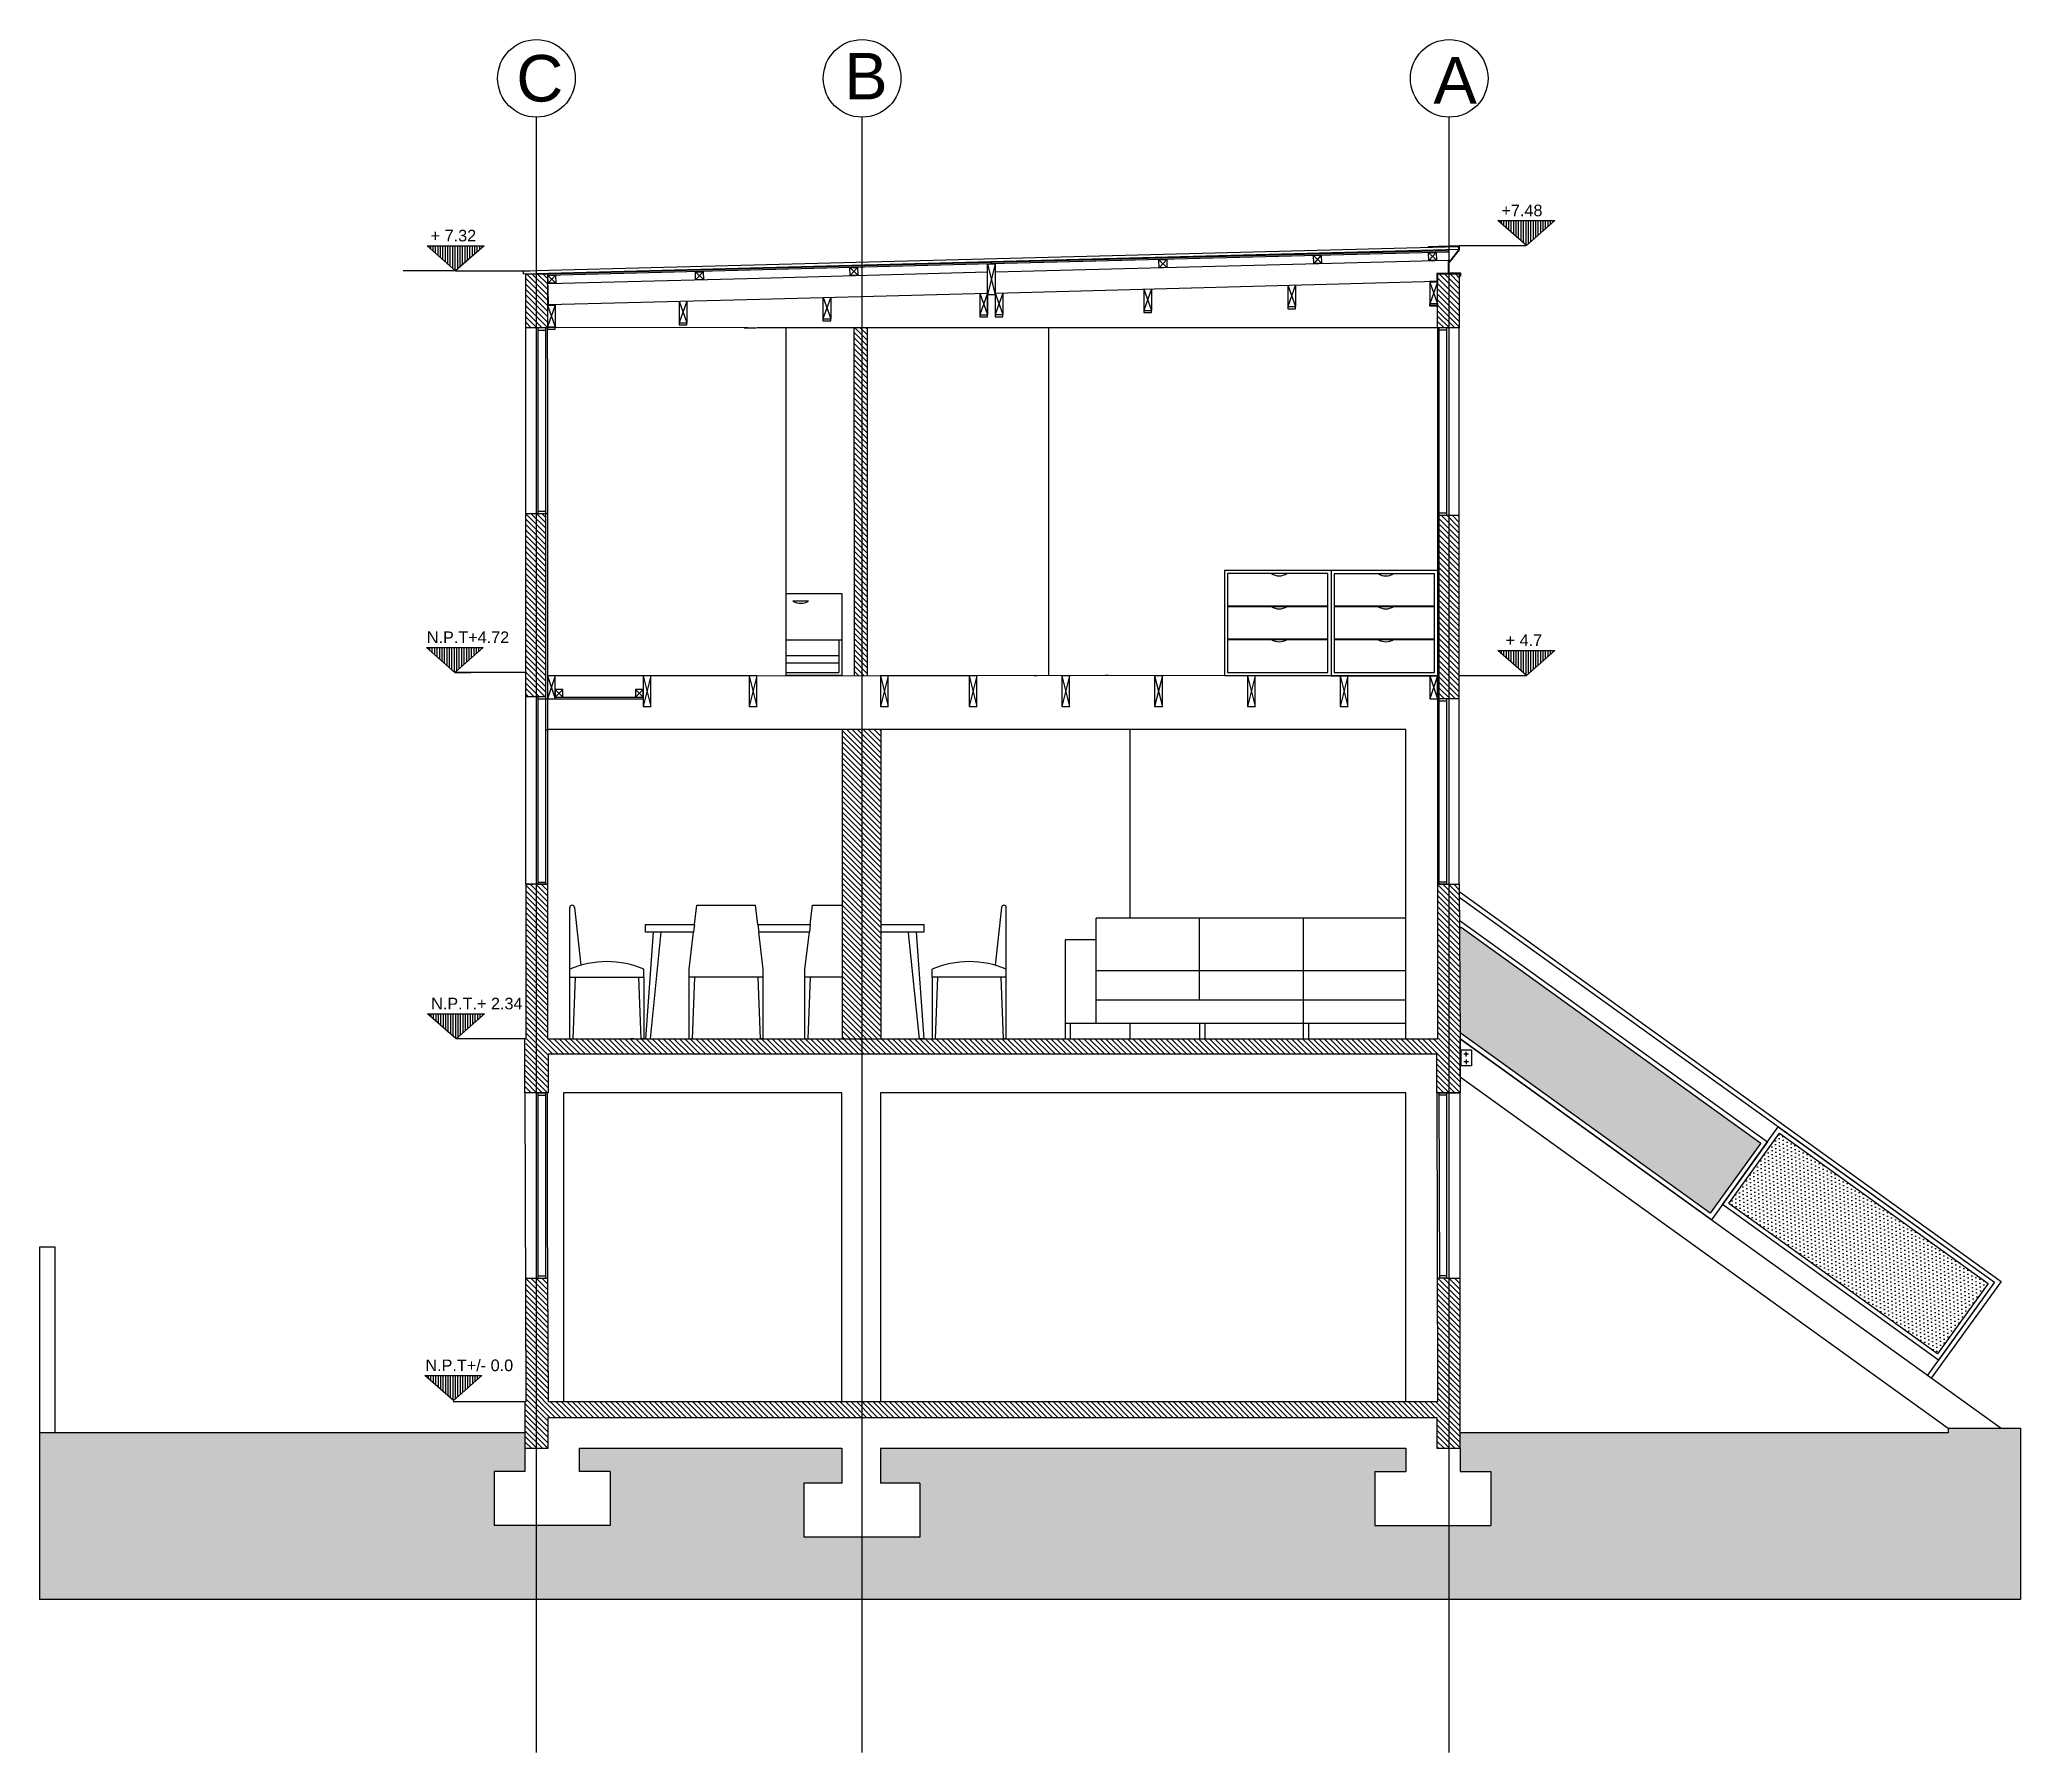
# Model space of a CAD drawing. Header units: inches. Extents: x 270 to 8013, y -75 to 10330.
# Drawn here: x 270 to 1551, y -75 to 1033 of the extents above; entities that cross this region are included whole.
import ezdxf

# ---------------------------------------------------------------- set-up
doc = ezdxf.new("R2010")
doc.units = ezdxf.units.IN
doc.header["$MEASUREMENT"] = 0
for name, color, linetype in [('A-ANNO-SYMB', 6, 'Continuous'), ('A-ANNO-TEXT', 6, 'Continuous'), ('A-ELEV-MBE1', 7, 'Continuous'), ('A-FLOR-LEVL', 11, 'Continuous'), ('A-FURN', 3, 'Continuous'), ('A-SECT-MCUT', 7, 'Continuous'), ('A-SECT-PATT', 8, 'Continuous'), ('A-WALL-FULL', 7, 'Continuous'), ('G-ANNO-NPLT', 210, 'Continuous'), ('IN-FURN', 3, 'Continuous')]:
    doc.layers.add(name, color=color, linetype=linetype)
doc.layers.add('Muri', color=7, linetype='Continuous', plot=False)
doc.styles.add('E-ARIAL', font='arial.ttf')
pattern_1 = [(135, (-210.4504, -172.1452), (-1.767767, -1.767767), [])]
pattern_2 = [(135, (-11506.758, -5464.66), (-1.76776695, -1.76776695), [])]

msp = doc.modelspace()

# ---------------------------------------------------------------- texts
at = {"layer": 'A-ANNO-TEXT', "style": 'E-ARIAL'}
for s, height, p in [('C', 30.1, (578.2, 993.2)), ('B', 30.1, (790.4, 994.6)), ('A', 30.1, (1171.6, 991.9)), ('+7.48', 7.5, (1215.6, 919)), ('+ 7.32', 7.5, (522.8, 902.7)), ('N.P.T+4.72', 7.5, (520.3, 642.8)), ('+ 4.7', 7.5, (1218.3, 640.9)), ('N.P.T.+ 2.34', 7.5, (523.1, 405.8)), ('N.P.T+/- 0.0', 7.5, (519.4, 171.7))]:
    msp.add_text(s, height=height, dxfattribs=at).set_placement(p)

# ---------------------------------------------------------------- hatches: boundary and pattern name
at = {"layer": 'A-FLOR-LEVL'}
h = msp.add_hatch(dxfattribs=at)
h.set_pattern_fill('DOTS', color=256, scale=40, angle=362.9169, style=0)
h.set_pattern_definition([(2.91694, (-210.4504, -172.1452), (1.1211598, 2.5603712), [0, -2.5])])
h.paths.add_polyline_path([(1189.5, 458.9), (1188.3, 457.4), (1188.3, 446.7), (1188.3, 426.7), (1188.3, 406.7), (1188.3, 390.8), (1350.7, 273.9), (1383.4, 319.3)])
h = msp.add_hatch(dxfattribs=at)
h.set_pattern_fill('DOTS', color=256, scale=40, angle=362.9169, style=0)
h.set_pattern_definition([(272.916943, (-7526.3117, 4841.521), (2.5603712, -1.1211598), [0, -2.5])])
h.paths.add_polyline_path([(1395.4, 325.7), (1362.7, 280.2), (1497.7, 183), (1530.4, 228.5)])
at = {"layer": 'A-SECT-PATT'}
h = msp.add_hatch(dxfattribs=at)
h.set_pattern_fill('ANSI31', color=256, scale=0.5, angle=225, style=0)
h.set_pattern_definition([(270, (21680.0471, -12266.5472), (1.5875, -3e-15), [])])
h.paths.add_polyline_path([(1213.3, 916.2), (1231.7, 900), (1250.1, 916.2)])
h = msp.add_hatch(dxfattribs=at)
h.set_pattern_fill('ANSI31', color=256, scale=0.5, angle=225, style=0)
h.set_pattern_definition([(270, (20987.259, -12282.8585), (1.5875, -3e-15), [])])
h.paths.add_polyline_path([(520.5, 899.9), (538.9, 883.6), (557.3, 899.9)])
h = msp.add_hatch(dxfattribs=at)
h.set_pattern_fill('ANSI31', color=256, scale=20, angle=90, style=0)
h.set_pattern_definition(pattern_1)
h.paths.add_polyline_path([(584.3, 881.8), (584.3, 846.8), (594.8, 846.8), (597.3, 846.8), (597.3, 846.8), (598.3, 846.8), (598.3, 881.8)])
h = msp.add_hatch(dxfattribs=at)
h.set_pattern_fill('ANSI31', color=256, scale=20, angle=90, style=0)
h.set_pattern_definition(pattern_1)
h.paths.add_polyline_path([(1174.3, 881.7), (1174.3, 847.4), (1188.3, 847.4), (1188.3, 881.7)])
h.paths.add_polyline_path([(1174.3, 847.4), (1174.3, 846.7), (1188.3, 846.7), (1188.3, 847.4)])
h = msp.add_hatch(dxfattribs=at)
h.set_pattern_fill('ANSI31', color=256, scale=20, angle=90, style=0)
h.paths.add_polyline_path([(805.4, 846.8), (796.5, 846.8), (796.7, 621.8), (805.2, 621.8)])
h = msp.add_hatch(dxfattribs=at)
h.set_pattern_fill('ANSI31', color=256, scale=20, angle=90)
h.set_pattern_definition(pattern_2)
h.paths.add_polyline_path([(597.3, 726.7), (584.3, 726.7), (584.3, 608.2), (597.3, 608.2)])
h = msp.add_hatch(dxfattribs=at)
h.set_pattern_fill('ANSI31', color=256, scale=20, angle=90)
h.paths.add_polyline_path([(1175.3, 606.7), (1188.3, 606.7), (1188.3, 725.3), (1175.3, 725.3)])
h = msp.add_hatch(dxfattribs=at)
h.set_pattern_fill('ANSI31', color=256, scale=0.5, angle=225, style=0)
h.set_pattern_definition([(270, (20986.727, -12542.7535), (1.5875, -4e-15), [])])
h.paths.add_polyline_path([(520, 640), (538.4, 623.7), (556.8, 640)])
h = msp.add_hatch(dxfattribs=at)
h.set_pattern_fill('ANSI31', color=256, scale=0.5, angle=225, style=0)
h.set_pattern_definition([(270, (21680.0471, -12544.65), (1.5875, -3e-15), [])])
h.paths.add_polyline_path([(1213.3, 638.1), (1231.7, 621.9), (1250.1, 638.1)])
h = msp.add_hatch(dxfattribs=at)
h.set_pattern_fill('ANSI31', color=256, scale=20, angle=90, style=0)
h.paths.add_polyline_path([(814.3, 586.9), (789.3, 586.9), (789.5, 386.7), (814.3, 386.7)])
h = msp.add_hatch(dxfattribs=at)
h.set_pattern_fill('ANSI31', color=256, scale=20, angle=90)
h.set_pattern_definition(pattern_2)
h.paths.add_polyline_path([(598.3, 486.7), (584.3, 486.7), (584.3, 386.7), (583.8, 351.8), (598.8, 351.8), (598.8, 376.7), (1173.8, 376.7), (1173.8, 351.8), (1188.8, 351.8), (1188.8, 386.7), (1188.3, 486.7), (1174.3, 486.7), (1174.3, 386.7), (895.2, 386.7), (895.2, 386.7), (893.2, 386.7), (849.2, 386.7), (849.2, 386.7), (847.2, 386.7), (841.8, 386.7), (841.8, 386.7), (838.8, 386.7), (598.3, 386.7)])
h = msp.add_hatch(dxfattribs=at)
h.set_pattern_fill('ANSI31', color=256, scale=0.5, angle=225, style=0)
h.set_pattern_definition([(270, (20987.5604, -12779.7838), (1.5875, -3e-15), [])])
h.paths.add_polyline_path([(520.8, 402.9), (539.2, 386.7), (557.6, 402.9)])
h = msp.add_hatch(dxfattribs=at)
h.set_pattern_fill('ANSI31', color=256, scale=20, angle=90)
h.set_pattern_definition(pattern_2)
h.paths.add_polyline_path([(598.8, 151.8), (598.3, 231.8), (584.1, 231.8), (584.3, 151.8), (583.8, 151.8), (583.8, 121.8), (598.8, 121.8), (598.8, 141.8), (1173.8, 141.8), (1173.8, 121.8), (1188.8, 121.8), (1188.8, 231.8), (1180.3, 231.8), (1175.3, 231.8), (1174.1, 231.8), (1174.3, 151.8)])
h = msp.add_hatch(dxfattribs=at)
h.set_pattern_fill('ANSI31', color=256, scale=0.5, angle=225, style=0)
h.set_pattern_definition([(270, (20985.8666, -13013.9391), (1.5875, -4e-15), [])])
h.paths.add_polyline_path([(519.1, 168.8), (537.5, 152.6), (555.9, 168.8)])
h = msp.add_hatch(dxfattribs=at)
h.set_pattern_fill('DOTS', color=256, scale=100, angle=90, style=0)
h.set_pattern_definition([(360, (269.7786, -1210.482), (3.125, 6.25), [0, -6.25])])
h.paths.add_polyline_path([(1551.3, 134.7), (1504.5, 134.7), (1504.5, 131.8), (1188.8, 131.8), (1188.8, 121.8), (1188.8, 106.8), (1208.7, 106.8), (1208.7, 71.8), (1133.7, 71.8), (1133.7, 106.8), (1153.6, 106.8), (1153.6, 121.8), (813.8, 121.8), (813.8, 99.3), (818.4, 99.3), (839.3, 99.3), (839.3, 64.3), (764.3, 64.3), (764.3, 99.3), (784.2, 99.3), (788.8, 99.3), (788.8, 121.8), (618.9, 121.8), (618.9, 106.8), (638.9, 106.8), (638.9, 71.8), (563.9, 71.8), (563.9, 106.8), (583.8, 106.8), (583.8, 121.8), (583.8, 131.8), (269.8, 131.8), (269.8, 23.9), (1551.3, 23.9)])
h.paths.add_polyline_path([(1170.8, 27.2), (1192.7, 27.2), (1192.7, 15.7), (1170.8, 15.7)], flags=9)
h.paths.add_polyline_path([(794.2, 26.1), (815.3, 26.1), (815.3, 14.6), (794.2, 14.6)], flags=9)
h.paths.add_polyline_path([(582.6, 26.2), (604.4, 26.2), (604.4, 14.7), (582.6, 14.7)], flags=9)

# ---------------------------------------------------------------- linework, layer by layer
at = {"layer": 'A-ANNO-SYMB', "ltscale": 0.003}
for p, q in [((583.8, 121.8), (583.8, 106.8)), ((618.9, 121.8), (788.8, 121.8)), ((618.9, 121.8), (618.9, 106.8)), ((788.8, 121.8), (788.8, 99.3)), ((813.8, 121.8), (813.8, 99.3)), ((813.8, 121.8), (1153.6, 121.8)), ((1153.6, 121.8), (1153.6, 106.8)), ((1188.8, 121.8), (1188.8, 106.8)), ((563.9, 106.8), (563.9, 71.8)), ((583.8, 106.8), (563.9, 106.8)), ((638.9, 106.8), (618.9, 106.8)), ((638.9, 106.8), (638.9, 71.8)), ((1133.7, 106.8), (1133.7, 71.8)), ((1133.7, 106.8), (1153.6, 106.8)), ((1188.8, 106.8), (1208.7, 106.8)), ((1208.7, 106.8), (1208.7, 71.8)), ((764.3, 99.3), (764.3, 64.3)), ((784.2, 99.3), (764.3, 99.3)), ((788.8, 99.3), (784.2, 99.3)), ((818.4, 99.3), (813.8, 99.3)), ((839.3, 99.3), (818.4, 99.3)), ((839.3, 99.3), (839.3, 64.3)), ((638.9, 71.8), (563.9, 71.8)), ((839.3, 64.3), (764.3, 64.3)), ((1133.7, 71.8), (1208.7, 71.8))]:
    msp.add_line(p, q, dxfattribs=at)
at = {"layer": 'A-ANNO-SYMB'}
for points in [[(1231.7, 900), (1213.3, 916.2), (1250.1, 916.2)], [(538.9, 883.7), (520.5, 899.9), (557.3, 899.9)], [(538.4, 623.8), (520, 640), (556.8, 640)], [(1231.7, 621.9), (1213.3, 638.1), (1250.1, 638.1)], [(539.2, 386.7), (520.8, 403), (557.6, 403)], [(537.5, 152.6), (519.1, 168.8), (555.9, 168.8)]]:
    msp.add_lwpolyline(points, close=True, dxfattribs=at)
for points in [[(1188.3, 900), (1188.3, 900), (1215.6, 900), (1231.5, 900)], [(538.9, 883.7), (538.9, 883.7), (554.8, 883.7), (586.9, 883.6)], [(584.3, 623.7), (584.3, 623.7), (538.4, 623.8), (548.7, 623.7)], [(1188.3, 621.9), (1188.3, 621.9), (1215.6, 621.9), (1231.7, 621.9)], [(584.3, 386.7), (584.3, 386.7), (539.2, 386.7), (539.2, 386.7)], [(584.3, 151.8), (584.3, 151.8), (537.3, 151.8), (537.3, 151.8)]]:
    msp.add_lwpolyline(points, dxfattribs=at)
for centre in [(591.2, 1008.2), (801.9, 1008.2), (1181.8, 1008.2)]:
    msp.add_circle(centre, 25.1, dxfattribs=at)
at = {"layer": 'A-ELEV-MBE1'}
for p, q in [((582.6, 883.6), (1187.6, 899.4)), ((582.6, 881.8), (1187.7, 897.6)), ((1168.2, 899.4), (1168.2, 899.1)), ((1187.6, 899.4), (1187.7, 897.6)), ((888.1, 883), (1181.2, 890.6)), ((538.9, 883.7), (505, 883.7)), ((582.6, 883.6), (582.6, 881.8)), ((598.4, 881.8), (598.3, 881.8)), ((598.4, 881.8), (598.5, 866.8)), ((598.7, 875.5), (727.6, 878.8)), ((727.6, 878.8), (883.1, 883)), ((888, 869.3), (1173.8, 876.9)), ((1169.3, 876.7), (1169.3, 876.4)), ((1181.1, 881.9), (1173.8, 881.9)), ((1173.8, 881.9), (1173.8, 876.9)), ((1174.3, 881.4), (1174, 881.4)), ((1189, 880.1), (1188.7, 880.1)), ((598.4, 866.4), (598.7, 866.4)), ((598.5, 866.8), (598.9, 866.8)), ((598.9, 866.8), (598.9, 861.8)), ((598.9, 861.8), (727.4, 865.2)), ((603.4, 861.7), (603.4, 861.4)), ((727.4, 865.2), (883, 869.2)), ((883, 853.8), (883, 869.2)), ((584.3, 826.7), (584.3, 846.8)), ((592.3, 726.7), (592.3, 846.8)), ((597.3, 486.7), (597.3, 846.8)), ((727.8, 846.8), (598.3, 846.9)), ((598.3, 826.7), (598.3, 846.8)), ((1174.3, 846.8), (733.8, 846.8)), ((1174.3, 846.7), (1174.3, 586.7)), ((1188.3, 846.7), (1174.3, 846.7)), ((1175.3, 486.7), (1175.3, 846.7)), ((1180.3, 725.3), (1180.3, 846.7)), ((1188.3, 486.7), (1188.3, 846.7)), ((592.3, 845.3), (597.3, 845.3)), ((1180.3, 845.3), (1175.3, 845.3)), ((584.3, 806.7), (584.3, 826.7)), ((598.3, 826.7), (598.3, 766.7)), ((584.3, 786.7), (584.3, 806.7)), ((584.3, 486.7), (584.3, 786.7)), ((598.3, 766.7), (598.3, 746.7)), ((598.3, 746.7), (598.3, 726.7)), ((584.3, 726.7), (598.3, 726.7)), ((592.3, 728.2), (597.3, 728.2)), ((598.3, 726.7), (598.3, 586.7)), ((1175.3, 726.7), (1174.3, 726.7)), ((1180.3, 726.8), (1175.3, 726.8)), ((1188.3, 725.3), (1175.3, 725.3)), ((1174.3, 646.7), (1174.3, 626.7)), ((598.3, 623.7), (598.3, 621.7)), ((733.8, 621.7), (598.3, 621.7)), ((733.8, 621.7), (873.7, 621.9)), ((1174.3, 621.7), (813.8, 621.9)), ((1174.3, 626.7), (1174.3, 606.7)), ((584.3, 608.2), (597.3, 608.2)), ((592.3, 486.7), (592.3, 608.2)), ((592.3, 606.7), (597.3, 606.7)), ((597.3, 606.7), (598.3, 606.7)), ((603.3, 607.7), (660.3, 607.7)), ((603.3, 606.7), (660.3, 606.7)), ((1175.3, 606.7), (1174.3, 606.7)), ((1174.8, 607.2), (1174.8, 607.2)), ((1188.3, 606.7), (1175.3, 606.7)), ((1180.3, 605.2), (1175.3, 605.2)), ((1180.3, 486.7), (1180.3, 606.7)), ((597.3, 586.7), (598.3, 586.7)), ((1153.8, 586.9), (598.3, 586.9)), ((598.3, 586.7), (598.3, 566.7)), ((1153.8, 386.7), (1153.8, 586.9)), ((1174.3, 586.7), (1174.3, 566.7)), ((1175.3, 586.7), (1174.3, 586.7)), ((598.3, 566.7), (598.3, 546.7)), ((1174.3, 566.7), (1174.3, 546.7)), ((1175.3, 566.7), (1174.3, 566.7)), ((598.3, 546.7), (598.3, 526.7)), ((1174.3, 546.7), (1174.3, 526.7)), ((1175.3, 546.7), (1174.3, 546.7)), ((598.3, 526.7), (598.3, 486.7)), ((1174.3, 526.7), (1174.3, 486.7)), ((1175.3, 526.7), (1174.3, 526.7)), ((1175.3, 506.7), (1174.3, 506.7)), ((592.3, 488.2), (597.3, 488.2)), ((1180.3, 488.2), (1175.3, 488.2)), ((584.3, 486.7), (589.3, 486.7)), ((598.3, 486.7), (584.3, 486.7)), ((598.3, 486.7), (584.3, 486.7)), ((592.3, 486.7), (597.3, 486.7)), ((1174.3, 486.7), (1188.3, 486.7)), ((1180.3, 486.7), (1175.3, 486.7)), ((1188.8, 481.7), (1188.3, 481.7)), ((1188.8, 478), (1188.3, 478)), ((1188.8, 362.1), (1188.8, 386.7)), ((1196.3, 379.3), (1188.8, 379.3)), ((1189.3, 379.3), (1189.3, 369.3)), ((1194.3, 376.8), (1191.3, 376.8)), ((1194.3, 371.8), (1191.3, 371.8)), ((1192.8, 375.3), (1192.8, 378.3)), ((1192.8, 373.3), (1192.8, 370.3)), ((1196.3, 379.3), (1196.3, 369.3)), ((1196.3, 369.3), (1188.8, 369.3)), ((592.3, 231.8), (592.3, 351.8)), ((592.3, 351.8), (597.3, 351.8)), ((592.3, 350.3), (597.3, 350.3)), ((597.3, 231.8), (597.3, 351.8)), ((598.3, 251.8), (598.3, 351.8)), ((608.8, 351.8), (608.8, 151.8)), ((1153.8, 151.8), (1153.8, 351.8)), ((1173.8, 351.8), (1188.8, 351.8)), ((1174.3, 351.8), (1188.3, 351.8)), ((1180.3, 351.8), (1175.3, 351.8)), ((1175.6, 231.8), (1175.3, 351.8)), ((1180.3, 350.3), (1175.3, 350.3)), ((1180.3, 231.8), (1180.3, 351.8)), ((279.8, 252), (269.8, 252)), ((269.8, 252), (269.8, 141.8)), ((279.8, 252), (269.8, 252)), ((269.8, 252), (269.8, 131.8)), ((279.8, 141.8), (279.8, 252)), ((279.8, 131.8), (279.8, 252)), ((598.3, 251.8), (598.3, 231.8)), ((592.3, 233.3), (597.3, 233.3)), ((592.3, 231.8), (597.3, 231.8)), ((1180.3, 233.3), (1175.3, 233.3)), ((1180.3, 231.8), (1175.3, 231.8)), ((583.8, 131.8), (269.8, 131.8)), ((269.8, 131.8), (269.8, 23.9)), ((1504.5, 131.8), (1188.8, 131.8)), ((1504.5, 134.7), (1551.3, 134.7)), ((1504.5, 134.7), (1504.5, 131.8)), ((1551.3, 134.7), (1551.3, 23.9)), ((1551.3, 23.9), (269.8, 23.9))]:
    msp.add_line(p, q, dxfattribs=at)
for points in [[(1168.2, 899.4), (1188.3, 900), (1188.3, 897.3), (1181.6, 888.8), (1181.6, 882.4), (1189, 882.4), (1189, 880.1)], [(1168.2, 899.1), (1188, 899.7), (1188, 897.4), (1181.3, 888.9), (1181.3, 882.1), (1188.7, 882.1), (1188.7, 880.1)], [(1181.2, 890.6), (1181.1, 881.9)], [(1174.3, 881.4), (1174.3, 876.4), (1169.3, 876.4), (1169.3, 876.4)], [(1174, 881.4), (1174, 876.7), (1169.3, 876.7)], [(1169.3, 862.4), (1169.3, 861), (1174.3, 861), (1174.3, 876.4)], [(598.4, 866.4), (598.4, 861.4), (603.4, 861.4), (603.4, 861.4)], [(598.7, 866.4), (598.7, 861.7), (603.4, 861.7)], [(1077.4, 860.5), (1077.4, 859.1), (1082.4, 859.1), (1082.4, 860.5)], [(1174.3, 862.4), (1174.3, 861), (1169.3, 861), (1169.3, 862.4)], [(598.4, 847.4), (598.4, 846), (603.4, 846), (603.4, 847.4)], [(683.5, 850.1), (683.5, 848.8), (688.5, 848.8), (688.5, 850.1)], [(776.6, 852.5), (776.6, 851.2), (781.6, 851.2), (781.6, 852.5)], [(878, 855.2), (878, 853.8), (883, 853.8), (883, 855.2)], [(888, 855.3), (888, 853.9), (893, 853.9), (893, 855.3)], [(984.2, 858), (984.2, 856.6), (989.2, 856.6), (989.2, 858)], [(788.8, 351.8), (608.8, 351.8)], [(813.8, 351.8), (813.8, 151.8), (788.8, 151.8), (788.8, 351.8)], [(1153.8, 351.8), (813.8, 351.8)]]:
    msp.add_lwpolyline(points, dxfattribs=at)
for centre in [(1192.8, 376.8), (1192.8, 371.8)]:
    msp.add_circle(centre, 0.5, dxfattribs=at)
at = {"layer": 'A-FLOR-LEVL'}
for p, q in [((752.6, 846.8), (752.6, 621.8)), ((922.6, 846.8), (922.6, 621.8)), ((975.3, 464.7), (975.3, 586.9)), ((1188.8, 481.7), (1538.8, 229.8)), ((1188.8, 478), (1534.6, 229.2)), ((1188.8, 386.7), (1538.8, 134.7)), ((1188.8, 362.1), (1504.5, 134.7)), ((1534.6, 229.2), (1491.3, 169)), ((1538.8, 229.8), (1493.7, 167.2))]:
    msp.add_line(p, q, dxfattribs=at)
for points in [[(1188.3, 462.5), (1188.8, 463.1), (1387.6, 320), (1351.4, 269.7), (1188.8, 386.7)], [(1188.3, 457.4), (1189.5, 458.9), (1383.4, 319.3), (1350.7, 273.9), (1188.8, 390.5)]]:
    msp.add_lwpolyline(points, dxfattribs=at)
for points in [[(1498.4, 178.8), (1358.5, 279.5), (1394.7, 329.8), (1534.6, 229.2)], [(1497.7, 183), (1362.7, 280.2), (1395.4, 325.7), (1530.4, 228.5)]]:
    msp.add_lwpolyline(points, close=True, dxfattribs=at)
at = {"layer": 'A-FURN'}
for p, q in [((598.3, 681.7), (598.3, 621.7)), ((1105.3, 689.8), (1036.3, 689.8)), ((1036.3, 689.8), (1036.3, 621.8)), ((1038.3, 687.8), (1038.3, 623.8)), ((1103.3, 687.8), (1038.3, 687.8)), ((1103.3, 623.8), (1103.3, 687.8)), ((1105.3, 689.8), (1105.3, 621.8)), ((1174.3, 689.7), (1105.3, 689.7)), ((1105.3, 689.7), (1105.3, 621.7)), ((1107.3, 687.7), (1107.3, 623.7)), ((1172.3, 687.7), (1107.3, 687.7)), ((1172.3, 623.7), (1172.3, 687.7)), ((1174.3, 689.7), (1174.3, 621.7)), ((752.6, 674.8), (788.9, 674.8)), ((788.9, 674.8), (788.9, 621.8)), ((1038.3, 666.9), (1103.3, 666.9)), ((1038.3, 666.4), (1103.3, 666.4)), ((1107.3, 666.9), (1172.3, 666.9)), ((1107.3, 666.4), (1172.3, 666.4)), ((752.6, 644.8), (788.9, 644.8)), ((786.9, 644.8), (786.9, 623.8)), ((1038.3, 645.6), (1103.3, 645.6)), ((1038.3, 645.1), (1103.3, 645.1)), ((1107.3, 645.6), (1172.3, 645.6)), ((1107.3, 645.1), (1172.3, 645.1)), ((752.6, 634.8), (786.9, 634.8)), ((786.9, 629.8), (752.6, 629.8)), ((752.6, 623.8), (786.9, 623.8)), ((788.9, 621.8), (752.6, 621.8)), ((913.2, 621.9), (915.2, 621.9)), ((961.2, 621.9), (959.2, 621.9)), ((1036.3, 621.8), (1105.3, 621.8)), ((1038.3, 623.8), (1103.3, 623.8)), ((1105.3, 621.7), (1174.3, 621.7)), ((1107.3, 623.7), (1172.3, 623.7)), ((612.8, 426.7), (612.8, 471.7)), ((615.8, 471.7), (619.9, 434.3)), ((693.5, 460.7), (695, 473.2)), ((695, 473.2), (733, 473.2)), ((734.5, 460.7), (733, 473.2)), ((768.4, 460.7), (769.9, 473.2)), ((769.9, 473.2), (789.3, 473.2)), ((892.2, 471.7), (888.1, 434.3)), ((895.2, 426.7), (895.2, 471.7)), ((1153.8, 464.7), (953.3, 464.7)), ((953.3, 396.7), (953.3, 464.7)), ((1020.3, 411.7), (1020.3, 464.7)), ((1087.3, 464.7), (1087.3, 396.7)), ((661.8, 460.7), (693.5, 460.7)), ((661.8, 455.7), (661.8, 460.7)), ((692.9, 455.7), (661.8, 455.7)), ((666.8, 455.7), (661.8, 386.7)), ((671.8, 455.7), (664.8, 386.7)), ((690, 431.7), (692.9, 455.7)), ((693.5, 460.7), (692.9, 455.7)), ((734.5, 460.7), (768.4, 460.7)), ((734.5, 460.7), (735.1, 455.7)), ((767.8, 455.7), (735.1, 455.7)), ((738, 431.7), (735.1, 455.7)), ((764.9, 431.7), (767.8, 455.7)), ((768.4, 460.7), (767.8, 455.7)), ((814.3, 460.7), (841.8, 460.7)), ((841.8, 455.7), (814.3, 455.7)), ((831.8, 455.4), (838.8, 386.7)), ((836.8, 455.7), (841.8, 386.7)), ((841.8, 460.7), (841.8, 455.7)), ((953.3, 450.7), (933.3, 450.7)), ((933.3, 450.7), (933.3, 396.7)), ((612.8, 386.7), (612.8, 426.7)), ((612.8, 426.7), (660.8, 426.7)), ((616.3, 426.7), (614.8, 386.7)), ((657.3, 426.7), (658.8, 386.7)), ((660.8, 426.7), (660.8, 431.7)), ((660.8, 426.7), (660.8, 386.7)), ((690, 386.7), (690, 431.7)), ((738, 426.7), (690, 426.7)), ((693.5, 426.7), (692, 386.7)), ((734.5, 426.7), (736, 386.7)), ((738, 386.7), (738, 431.7)), ((764.9, 386.7), (764.9, 431.7)), ((789.3, 426.7), (764.9, 426.7)), ((768.4, 426.7), (766.9, 386.7)), ((847.2, 426.7), (847.2, 431.7)), ((895.2, 426.7), (847.2, 426.7)), ((847.2, 426.7), (847.2, 386.7)), ((850.7, 426.7), (849.2, 386.7)), ((891.7, 426.7), (893.2, 386.7)), ((895.2, 386.7), (895.2, 426.7)), ((1153.8, 430.7), (953.3, 430.7)), ((1153.8, 411.7), (953.3, 411.7)), ((606.3, 386.7), (608.3, 386.7)), ((612.8, 386.7), (614.8, 386.7)), ((654.3, 386.7), (652.3, 386.7)), ((660.8, 386.7), (658.8, 386.7)), ((661.8, 386.7), (664.8, 386.7)), ((690, 386.7), (692, 386.7)), ((738, 386.7), (736, 386.7)), ((764.9, 386.7), (766.9, 386.7)), ((841.8, 386.7), (838.8, 386.7)), ((847.2, 386.7), (849.2, 386.7)), ((895.2, 386.7), (893.2, 386.7)), ((953.3, 396.7), (933.3, 396.7)), ((933.3, 396.7), (933.3, 386.7)), ((936.8, 386.7), (936.8, 396.7)), ((1153.8, 396.7), (953.3, 396.7)), ((975.3, 386.7), (975.3, 396.7)), ((1020.3, 396.7), (1020.3, 386.7)), ((1023.8, 386.7), (1023.8, 396.7)), ((1087.3, 396.7), (1087.3, 386.7)), ((1090.8, 396.7), (1090.8, 386.7))]:
    msp.add_line(p, q, dxfattribs=at)
for centre, radius, start, end in [((1071.8, 695.4), 9.08, 236.6015, 303.3985), ((1140.8, 695.3), 9.08, 236.6015, 303.3985), ((762.2, 677.6), 9.08, 236.6015, 303.3985), ((1071.8, 674), 9.08, 236.6015, 303.3985), ((1140.8, 674), 9.08, 236.6015, 303.3985), ((1071.8, 652.7), 9.08, 236.6015, 303.3985), ((1140.8, 652.7), 9.08, 236.6015, 303.3985), ((614.3, 471.7), 1.5, 0, 180), ((893.7, 471.7), 1.5, 0, 180), ((636.8, 376.6), 60.1, 66.4634, 113.5366), ((871.2, 376.6), 60.1, 66.4634, 113.5366)]:
    msp.add_arc(centre, radius, start, end, dxfattribs=at)
at = {"layer": 'A-SECT-MCUT'}
for p, q in [((598.4, 881.8), (885.4, 889.3)), ((598.4, 880.8), (885.4, 888.3)), ((794, 885.8), (799.2, 880.8)), ((799, 885.9), (794.2, 880.7)), ((888.1, 888.1), (883, 868.1)), ((883.1, 888.1), (888, 868.1)), ((885.4, 888.3), (885.4, 889.3)), ((885.4, 888.1), (885.4, 888.1)), ((885.6, 888.3), (1181.2, 895.9)), ((885.6, 888.3), (885.7, 889.3)), ((885.7, 889.3), (1181.2, 896.9)), ((994, 890.8), (999.1, 885.9)), ((999, 891), (994.1, 885.7)), ((1093.9, 893.5), (1099.1, 888.6)), ((1098.9, 893.7), (1094.1, 888.4)), ((1168.4, 895.5), (1173.5, 890.5)), ((1173.4, 895.6), (1168.5, 890.4)), ((1181.2, 895.9), (1181.2, 896.9)), ((598.5, 880.7), (603.7, 875.7)), ((603.5, 880.8), (598.7, 875.6)), ((694.1, 883), (699.2, 878.1)), ((699.1, 883.1), (694.2, 877.9)), ((989.2, 872), (984.2, 858)), ((984.2, 871.9), (984.2, 858)), ((984.2, 871.9), (989.2, 858)), ((989.2, 872), (989.2, 858)), ((1082.4, 874.5), (1077.4, 860.5)), ((1077.4, 874.4), (1077.4, 860.5)), ((1077.4, 874.4), (1082.4, 860.5)), ((1082.4, 874.5), (1082.4, 860.5)), ((1169.3, 876.4), (1169.3, 862.4)), ((1174.3, 876.4), (1169.3, 862.4)), ((1169.3, 876.4), (1174.3, 862.4)), ((1169.3, 876.4), (1169.3, 862.4)), ((1169.3, 876.4), (1174.3, 862.4)), ((1174.3, 876.4), (1169.3, 862.4)), ((598.4, 861.4), (598.4, 847.4)), ((598.4, 861.4), (603.4, 847.4)), ((603.4, 861.4), (598.4, 847.4)), ((603.4, 861.4), (603.4, 847.4)), ((688.5, 864.1), (683.5, 850.1)), ((683.5, 864), (683.5, 850.1)), ((683.5, 864), (688.5, 850.1)), ((688.5, 864.1), (688.5, 850.1)), ((781.6, 866.6), (776.6, 852.5)), ((776.6, 866.4), (776.6, 852.5)), ((776.7, 866.4), (781.6, 852.5)), ((781.6, 866.6), (781.6, 852.5)), ((883, 869.2), (878, 855.2)), ((878, 869.1), (878, 855.2)), ((878, 869.1), (883, 855.2)), ((883, 869.2), (883, 855.2)), ((888, 869.3), (888, 855.3)), ((888, 869.3), (893, 855.3)), ((893, 869.3), (888, 855.3)), ((893, 869.3), (893, 855.3)), ((1077.4, 860.5), (1082.4, 860.5)), ((1174.3, 862.4), (1169.3, 862.4)), ((1169.3, 862.4), (1174.3, 862.4)), ((598.4, 847.4), (603.4, 847.4)), ((683.5, 850.1), (688.5, 850.1)), ((776.6, 852.5), (781.6, 852.5)), ((878, 855.2), (883, 855.2)), ((888, 855.3), (893, 855.3)), ((984.2, 858), (989.2, 858)), ((603.3, 621.7), (598.3, 606.7)), ((598.3, 621.7), (603.3, 606.7)), ((665.3, 621.7), (660.3, 601.7)), ((660.3, 621.7), (665.3, 601.7)), ((733.8, 621.7), (728.8, 601.7)), ((728.8, 621.7), (733.8, 601.7)), ((813.8, 621.7), (818.8, 601.7)), ((818.8, 621.7), (813.8, 601.7)), ((871.2, 621.7), (876.2, 601.7)), ((876.2, 621.7), (871.2, 601.7)), ((931.2, 621.7), (936.2, 601.7)), ((936.2, 621.7), (931.2, 601.7)), ((991.2, 621.7), (996.2, 601.7)), ((996.2, 621.7), (991.2, 601.7)), ((1051.2, 621.7), (1056.2, 601.7)), ((1056.2, 621.7), (1051.2, 601.7)), ((1111.2, 621.7), (1116.2, 601.7)), ((1116.2, 621.7), (1111.2, 601.7)), ((1169.3, 621.7), (1174.3, 606.7)), ((1174.3, 621.7), (1169.3, 606.7)), ((608.3, 612.7), (603.3, 607.7)), ((603.3, 612.7), (608.3, 607.7)), ((660.3, 612.7), (655.3, 607.7)), ((655.3, 612.7), (660.3, 607.7)), ((583.8, 351.8), (583.8, 386.7)), ((598.3, 386.7), (1174.3, 386.7)), ((1188.8, 386.7), (1188.8, 351.8)), ((1173.8, 376.7), (598.8, 376.7)), ((598.8, 376.7), (598.8, 351.8)), ((1173.8, 351.8), (1173.8, 376.7)), ((598.8, 351.8), (583.8, 351.8)), ((1188.8, 351.8), (1173.8, 351.8)), ((1188.8, 121.8), (1188.8, 351.8)), ((583.8, 151.8), (583.8, 121.8)), ((1174.3, 151.8), (598.8, 151.8)), ((598.8, 151.8), (598.8, 151.8)), ((598.8, 121.8), (598.8, 141.8)), ((1173.8, 141.8), (1173.8, 121.8)), ((583.8, 121.8), (598.8, 121.8)), ((1173.8, 121.8), (1188.8, 121.8))]:
    msp.add_line(p, q, dxfattribs=at)
for points in [[(794, 885.8), (799, 885.9), (799.2, 880.8), (794.2, 880.7)], [(883.1, 888.1), (888.1, 888.1), (888, 868.1), (883, 868.1)], [(994, 890.8), (999, 891), (999.1, 885.9), (994.1, 885.7)], [(1093.9, 893.5), (1098.9, 893.7), (1099.1, 888.6), (1094.1, 888.4)], [(1168.4, 895.5), (1173.4, 895.6), (1173.5, 890.5), (1168.5, 890.4)], [(584.3, 881.8), (598.3, 881.8), (598.3, 846.8), (584.3, 846.8)], [(598.5, 880.7), (603.5, 880.8), (603.7, 875.7), (598.7, 875.6)], [(694.1, 883), (699.1, 883.1), (699.2, 878.1), (694.2, 877.9)], [(1174.3, 881.7), (1188.3, 881.7), (1188.3, 846.7), (1174.3, 846.7)], [(603.3, 621.7), (598.3, 621.7), (598.3, 606.7), (603.3, 606.7)], [(665.3, 621.7), (660.3, 621.7), (660.3, 601.7), (665.3, 601.7)], [(733.8, 621.7), (728.8, 621.7), (728.8, 601.7), (733.8, 601.7)], [(818.8, 621.7), (813.8, 621.7), (813.8, 601.7), (818.8, 601.7)], [(876.2, 621.7), (871.2, 621.7), (871.2, 601.7), (876.2, 601.7)], [(936.2, 621.7), (931.2, 621.7), (931.2, 601.7), (936.2, 601.7)], [(996.2, 621.7), (991.2, 621.7), (991.2, 601.7), (996.2, 601.7)], [(1056.2, 621.7), (1051.2, 621.7), (1051.2, 601.7), (1056.2, 601.7)], [(1116.2, 621.7), (1111.2, 621.7), (1111.2, 601.7), (1116.2, 601.7)], [(1174.3, 621.7), (1169.3, 621.7), (1169.3, 606.7), (1174.3, 606.7)]]:
    msp.add_lwpolyline(points, close=True, dxfattribs=at)
for points in [[(603.3, 612.7), (603.3, 607.7), (608.3, 607.7), (608.3, 612.7), (603.3, 612.7)], [(655.3, 612.7), (655.3, 607.7), (660.3, 607.7), (660.3, 612.7), (655.3, 612.7)], [(598.8, 141.8), (1173.8, 141.8)]]:
    msp.add_lwpolyline(points, dxfattribs=at)
at = {"layer": 'A-SECT-PATT'}
for p, q in [((796.5, 846.8), (796.7, 621.8)), ((805.4, 621.9), (805.4, 846.8))]:
    msp.add_line(p, q, dxfattribs=at)
at = {"layer": 'A-WALL-FULL'}
for p, q in [((789.3, 386.7), (789.3, 586.9)), ((814.3, 386.7), (814.3, 586.9)), ((584.3, 486.7), (584.3, 386.7)), ((598.3, 486.7), (598.3, 386.7)), ((1174.3, 486.7), (1174.3, 386.7)), ((1188.3, 486.7), (1188.8, 386.7)), ((583.8, 351.8), (584.3, 151.8)), ((1173.8, 351.8), (1174.3, 151.8)), ((584.3, 231.8), (598.3, 231.8)), ((598.3, 231.8), (598.8, 151.8)), ((1175.3, 231.8), (1174.1, 231.8)), ((1180.3, 231.8), (1188.3, 231.8))]:
    msp.add_line(p, q, dxfattribs=at)
at = {"layer": 'G-ANNO-NPLT', "ltscale": 18}
for points in [[(591.3, -75), (591.3, 983.1)], [(801.9, -75), (801.9, 983.1)], [(1181.8, -75), (1181.8, 983.1)]]:
    msp.add_lwpolyline(points, dxfattribs=at)
at = {"layer": 'IN-FURN'}
msp.add_line((757.2, 670.1), (767.2, 670.1), dxfattribs=at)
at = {"layer": 'Muri'}
msp.add_line((725.7, 846.8), (733.4, 846.8), dxfattribs=at)

msp.set_redraw_order([(e.dxf.handle, doc.entitydb.next_handle()) for e in msp.query("TEXT MTEXT ATTDEF DIMENSION ARC_DIMENSION")])  # texts and dimensions are drawn at this point

doc.saveas('drawing.dxf')
